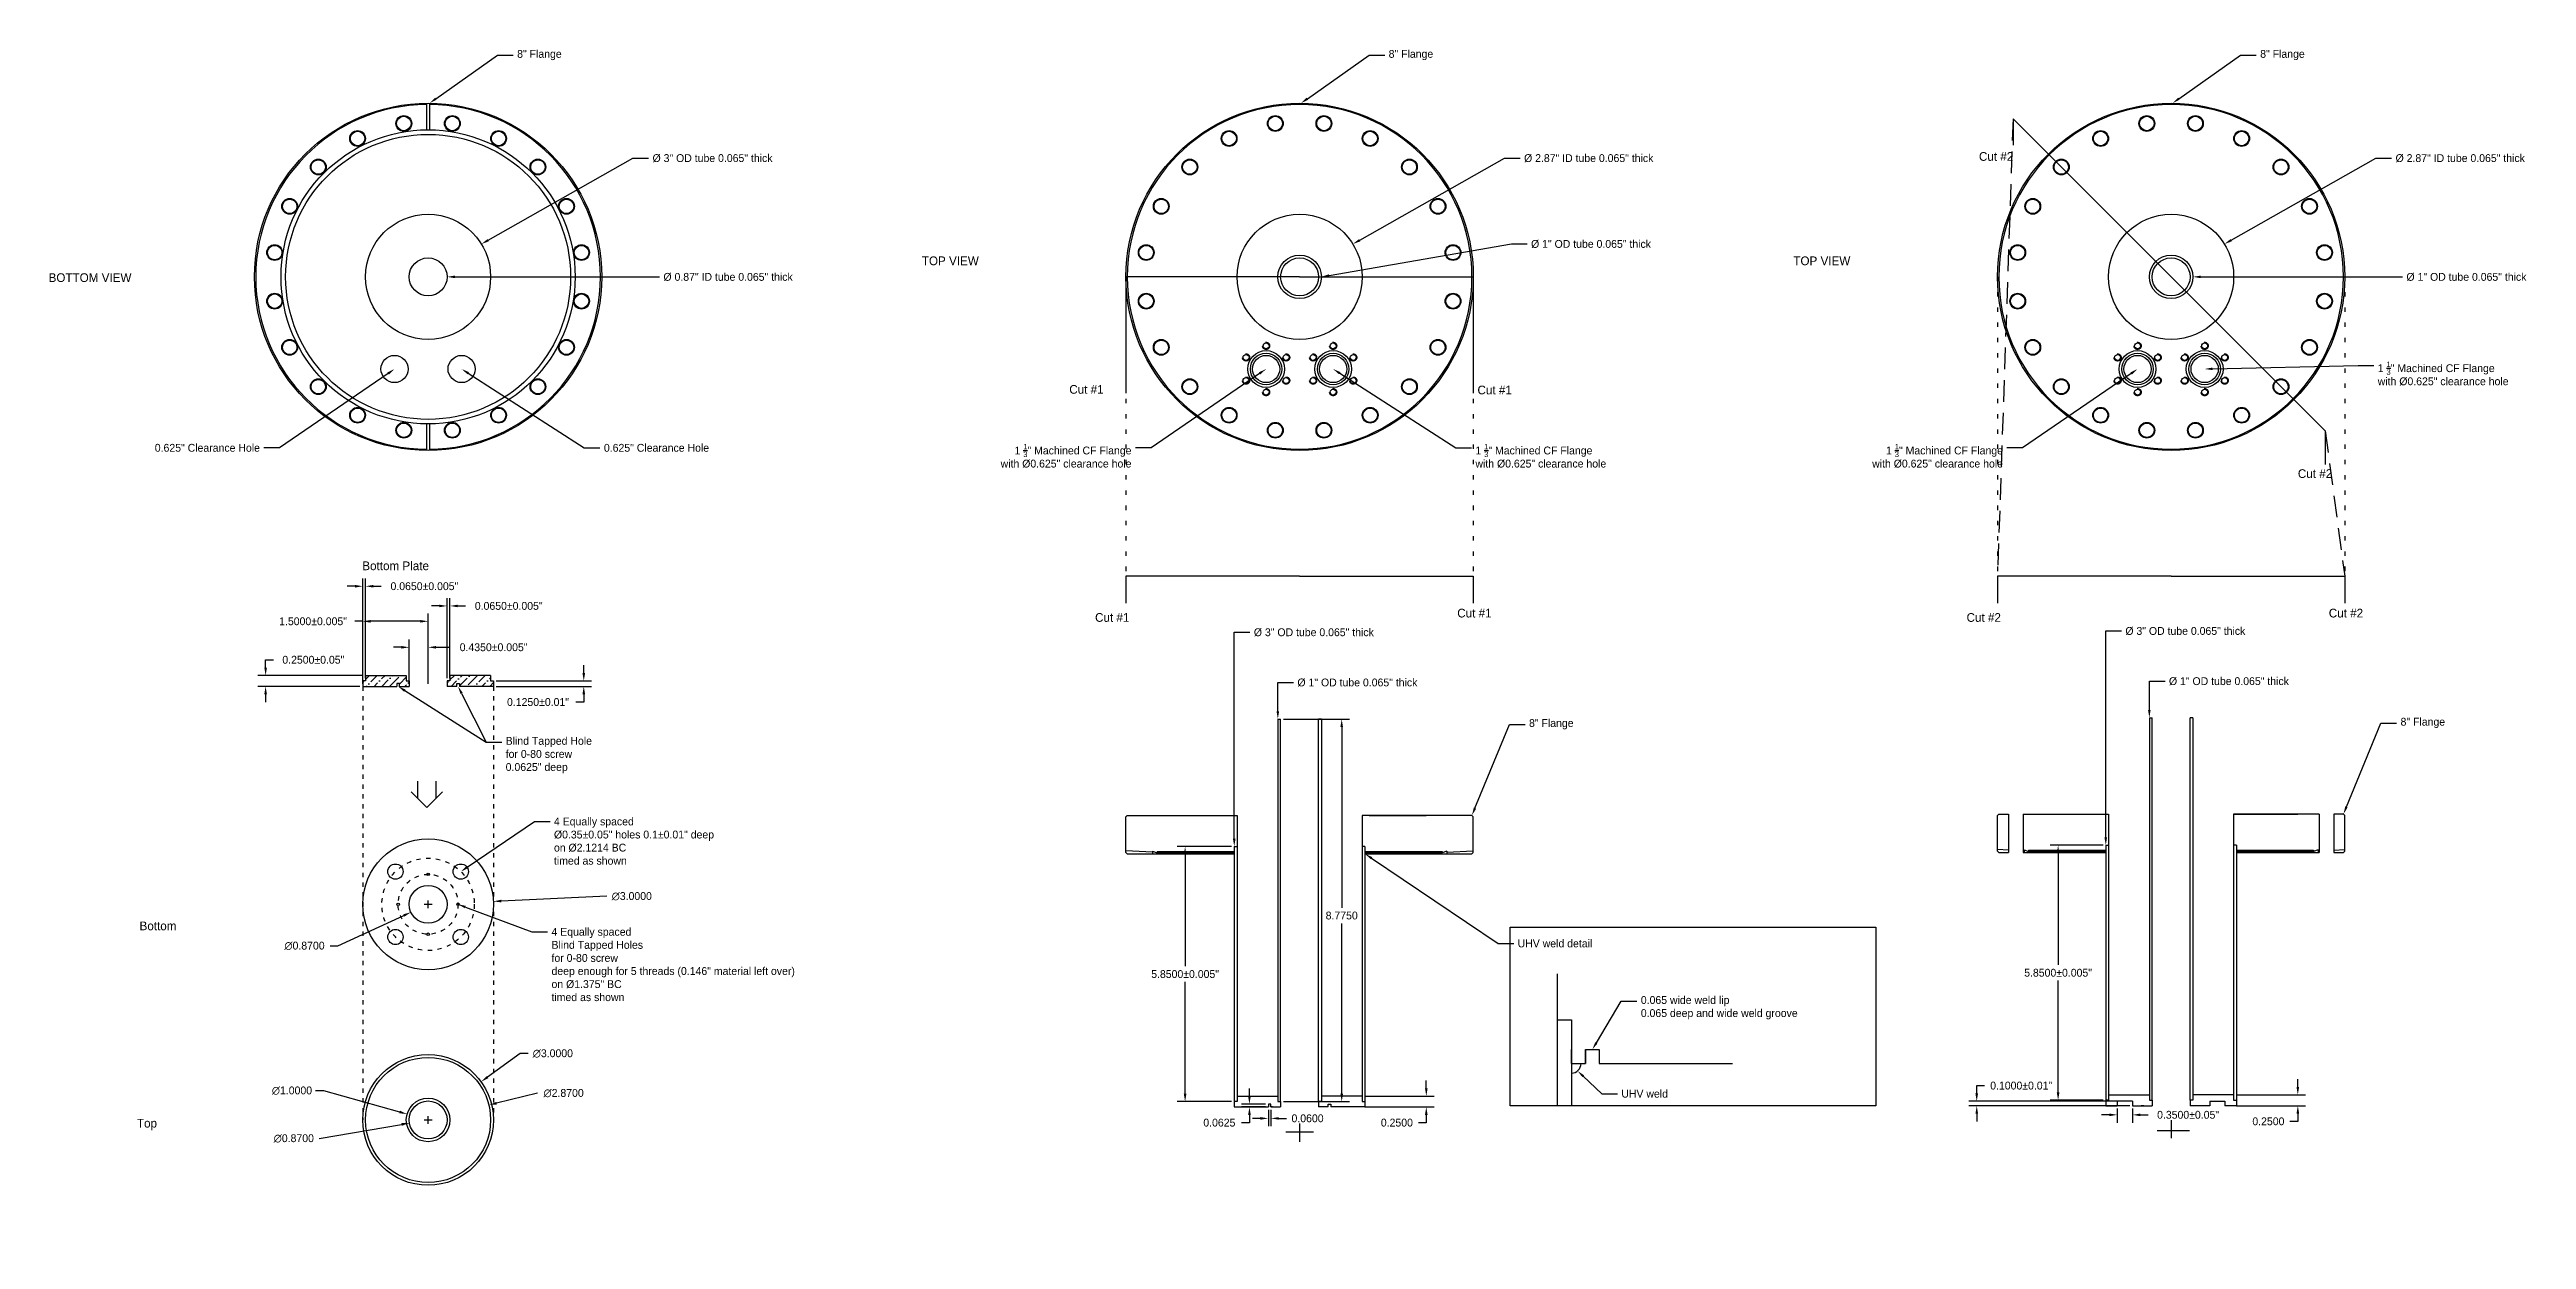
# Model space of a CAD drawing. Header units: inches. Extents: x -25 to 257, y -83 to 99.
# Drawn here: x 96.2 to 153, y -69.8 to -42.5 of the extents above; entities that cross this region are included whole.
import ezdxf
from ezdxf import colors
from ezdxf.entities.mleader import LeaderData, LeaderLine
from ezdxf.math import Vec2, Vec3

# ---------------------------------------------------------------- set-up
doc = ezdxf.new("R2010")
doc.units = ezdxf.units.IN
doc.header["$MEASUREMENT"] = 0
for name, pattern in [('DASHED', [0.75, 0.5, -0.25]), ('DOT', [0.25, 0, -0.25]), ('DOT2', [0.125, 0, -0.125]), ('HIDDEN', [0.375, 0.25, -0.125])]:
    doc.linetypes.add(name, pattern=pattern)
doc.layers.add('DEFAULT_2', color=8, linetype='HIDDEN')
doc.dimstyles.get("Standard").update_dxf_attribs({"dimtxt": 0.18, "dimasz": 0.18, "dimexe": 0.18, "dimexo": 0.0625, "dimgap": 0.09, "dimtad": 0, "dimtih": 1, "dimtoh": 1, "dimdec": 4, "dimzin": 0, "dimdsep": 46, "dimtxsty": 'Standard', "dimcen": 0.09, "dimadec": 0, "dimazin": 0, "dimtfac": 1, "dimtdec": 4, "dimtofl": 0, "dimtmove": 0, "dimatfit": 3, "dimfxl": 1, "dimtolj": 1, "dimtzin": 0, "dimarcsym": 0})

msp = doc.modelspace()

# ---------------------------------------------------------------- texts
at = {"char_height": 0.2, "attachment_point": 1}
for s, width, insert in [('Cut #2', 1.172235, (140.43378, -44.81355)), ('BOTTOM VIEW', 3.2562863, (96.13443, -47.59417)), ('TOP VIEW', 3.2562863, (116.17427, -47.20872)), ('TOP VIEW', 3.2562863, (136.17427, -47.20872)), ('Cut #1', 1.172235, (119.55819, -50.15843)), ('Cut #1', 1.172235, (128.92551, -50.17273)), ('Cut #2', 1.172235, (147.75208, -52.09165)), ('Bottom Plate', 2.581113, (103.33342, -54.20724)), ('Cut #1', 1.172235, (120.14963, -55.39267)), ('Cut #1', 1.172235, (128.46154, -55.29218)), ('Cut #2', 1.172235, (140.14963, -55.39267)), ('Cut #2', 1.172235, (148.46154, -55.29218)), ('Bottom', 1.9582762, (98.22183, -62.47017)), ('Top', 1.9582762, (98.16249, -66.9978))]:
    msp.add_mtext_dynamic_manual_height_columns(s, width=width, gutter_width=1, heights=[0], dxfattribs=dict(at, insert=insert))

# ---------------------------------------------------------------- blocks, each defined once
blk = doc.blocks.new('*D51')
at = {"color": 0, "lineweight": -2, "transparency": 16777216}
for p, q in [((103.346, -56.824), (100.935, -56.824)), ((101.115, -56.644), (101.115, -56.464)), ((101.115, -56.464), (101.295, -56.464)), ((103.281, -57.074), (100.935, -57.074)), ((101.115, -57.254), (101.115, -57.434))]:
    blk.add_line(p, q, dxfattribs=at)
at = {"color": 0, "transparency": 16777216}
for points in [[(101.085, -56.644), (101.145, -56.644), (101.115, -56.824)], [(101.085, -57.254), (101.145, -57.254), (101.115, -57.074)]]:
    blk.add_solid(points, dxfattribs=at)
at = {"layer": 'DEFPOINTS', "color": 0, "transparency": 16777216}
for p in [(101.115, -56.824), (103.409, -56.824), (103.344, -57.074)]:
    blk.add_point(p, dxfattribs=at)
at = {"color": 0, "transparency": 16777216, "insert": (102.21, -56.464), "char_height": 0.18, "attachment_point": 5}
blk.add_mtext('\\A1;0.2500%%P0.05"', dxfattribs=at)
blk = doc.blocks.new('*D52')
at = {"color": 0, "lineweight": -2, "transparency": 16777216}
for p, q in [((108.416, -56.769), (108.416, -56.589)), ((106.406, -56.949), (108.596, -56.949)), ((106.406, -57.074), (108.596, -57.074)), ((108.416, -57.254), (108.416, -57.434)), ((108.416, -57.434), (108.236, -57.434))]:
    blk.add_line(p, q, dxfattribs=at)
at = {"color": 0, "transparency": 16777216}
for points in [[(108.386, -56.769), (108.446, -56.769), (108.416, -56.949)], [(108.386, -57.254), (108.446, -57.254), (108.416, -57.074)]]:
    blk.add_solid(points, dxfattribs=at)
at = {"layer": 'DEFPOINTS', "color": 0, "transparency": 16777216}
for p in [(106.344, -56.949), (106.344, -57.074), (108.416, -57.074)]:
    blk.add_point(p, dxfattribs=at)
at = {"color": 0, "transparency": 16777216, "insert": (107.366, -57.434), "char_height": 0.18, "attachment_point": 5}
blk.add_mtext('\\A1;0.1250%%P0.01"', dxfattribs=at)
blk = doc.blocks.new('*D53')
at = {"color": 0, "lineweight": -2, "transparency": 16777216}
for p, q in [((104.229, -56.177), (104.049, -56.177)), ((104.409, -57.012), (104.409, -55.997)), ((104.844, -57.012), (104.844, -55.997)), ((105.024, -56.177), (105.342, -56.177))]:
    blk.add_line(p, q, dxfattribs=at)
at = {"color": 0, "transparency": 16777216}
for points in [[(104.229, -56.147), (104.229, -56.207), (104.409, -56.177)], [(105.024, -56.147), (105.024, -56.207), (104.844, -56.177)]]:
    blk.add_solid(points, dxfattribs=at)
at = {"layer": 'DEFPOINTS', "color": 0, "transparency": 16777216}
for p in [(104.409, -56.177), (104.409, -57.074), (104.844, -57.074)]:
    blk.add_point(p, dxfattribs=at)
at = {"color": 0, "transparency": 16777216, "insert": (106.347, -56.177), "char_height": 0.18, "attachment_point": 5}
blk.add_mtext('\\A1;0.4350%%P0.005"', dxfattribs=at)
blk = doc.blocks.new('*D54')
at = {"color": 0, "lineweight": -2, "transparency": 16777216}
for p, q in [((103.344, -55.581), (103.164, -55.581)), ((103.344, -57.012), (103.344, -55.401)), ((104.664, -55.581), (103.524, -55.581)), ((104.844, -57.012), (104.844, -55.401))]:
    blk.add_line(p, q, dxfattribs=at)
at = {"color": 0, "transparency": 16777216}
for points in [[(103.524, -55.551), (103.524, -55.611), (103.344, -55.581)], [(104.664, -55.551), (104.664, -55.611), (104.844, -55.581)]]:
    blk.add_solid(points, dxfattribs=at)
at = {"layer": 'DEFPOINTS', "color": 0, "transparency": 16777216}
for p in [(103.344, -55.581), (103.344, -57.074), (104.844, -57.074)]:
    blk.add_point(p, dxfattribs=at)
at = {"color": 0, "transparency": 16777216, "insert": (102.204, -55.581), "char_height": 0.18, "attachment_point": 5}
blk.add_mtext('\\A1;1.5000%%P0.005"', dxfattribs=at)
blk = doc.blocks.new('*D55')
at = {"color": 0, "lineweight": -2, "transparency": 16777216}
for p, q in [((105.279, -56.887), (105.279, -55.048)), ((105.344, -56.887), (105.344, -55.048)), ((105.099, -55.228), (104.919, -55.228)), ((105.524, -55.228), (105.704, -55.228))]:
    blk.add_line(p, q, dxfattribs=at)
at = {"color": 0, "transparency": 16777216}
for points in [[(105.099, -55.198), (105.099, -55.258), (105.279, -55.228)], [(105.524, -55.198), (105.524, -55.258), (105.344, -55.228)]]:
    blk.add_solid(points, dxfattribs=at)
at = {"layer": 'DEFPOINTS', "color": 0, "transparency": 16777216}
for p in [(105.279, -55.228), (105.279, -56.949), (105.344, -56.949)]:
    blk.add_point(p, dxfattribs=at)
at = {"color": 0, "transparency": 16777216, "insert": (106.694, -55.228), "char_height": 0.18, "attachment_point": 5}
blk.add_mtext('\\A1;0.0650%%P0.005"', dxfattribs=at)
blk = doc.blocks.new('*D56')
at = {"color": 0, "lineweight": -2, "transparency": 16777216}
for p, q in [((103.164, -54.776), (102.984, -54.776)), ((103.344, -56.887), (103.344, -54.596)), ((103.409, -56.887), (103.409, -54.596)), ((103.589, -54.776), (103.769, -54.776))]:
    blk.add_line(p, q, dxfattribs=at)
at = {"color": 0, "transparency": 16777216}
for points in [[(103.164, -54.746), (103.164, -54.806), (103.344, -54.776)], [(103.589, -54.746), (103.589, -54.806), (103.409, -54.776)]]:
    blk.add_solid(points, dxfattribs=at)
at = {"layer": 'DEFPOINTS', "color": 0, "transparency": 16777216}
for p in [(103.409, -54.776), (103.344, -56.949), (103.409, -56.949)]:
    blk.add_point(p, dxfattribs=at)
at = {"color": 0, "transparency": 16777216, "insert": (104.759, -54.776), "char_height": 0.18, "attachment_point": 5}
blk.add_mtext('\\A1;0.0650%%P0.005"', dxfattribs=at)
blk = doc.blocks.new('*D57')
at = {"color": 0, "lineweight": -2, "transparency": 16777216}
for p, q in [((102.773, -63.029), (104.285, -62.332)), ((104.754, -62.075), (104.934, -62.075)), ((104.844, -62.165), (104.844, -61.985)), ((102.593, -63.029), (102.773, -63.029))]:
    blk.add_line(p, q, dxfattribs=at)
at = {"color": 0, "transparency": 16777216}
blk.add_solid([(104.273, -62.305), (104.298, -62.359), (104.449, -62.257)], dxfattribs=at)
at = {"layer": 'DEFPOINTS', "color": 0, "transparency": 16777216}
for p in [(105.239, -61.893), (104.449, -62.257)]:
    blk.add_point(p, dxfattribs=at)
at = {"color": 0, "transparency": 16777216, "insert": (102.008, -63.029), "char_height": 0.18, "attachment_point": 5}
blk.add_mtext('\\A1;∅0.8700', dxfattribs=at)
blk = doc.blocks.new('*D58')
at = {"color": 0, "lineweight": -2, "transparency": 16777216}
for p, q in [((108.948, -61.891), (106.522, -62)), ((104.754, -62.075), (104.934, -62.075)), ((104.844, -62.165), (104.844, -61.985))]:
    blk.add_line(p, q, dxfattribs=at)
at = {"color": 0, "transparency": 16777216}
blk.add_solid([(106.521, -61.97), (106.523, -62.03), (106.342, -62.008)], dxfattribs=at)
at = {"layer": 'DEFPOINTS', "color": 0, "transparency": 16777216}
for p in [(103.345, -62.142), (106.342, -62.008)]:
    blk.add_point(p, dxfattribs=at)
at = {"color": 0, "transparency": 16777216, "insert": (109.518, -61.891), "char_height": 0.18, "attachment_point": 5}
blk.add_mtext('\\A1;∅3.0000', dxfattribs=at)
blk = doc.blocks.new('*D59')
at = {"color": 0, "lineweight": -2, "transparency": 16777216}
for p, q in [((106.957, -65.499), (106.206, -66.041)), ((107.137, -65.499), (106.957, -65.499)), ((104.754, -67.023), (104.934, -67.023)), ((104.844, -67.113), (104.844, -66.933))]:
    blk.add_line(p, q, dxfattribs=at)
at = {"color": 0, "transparency": 16777216}
blk.add_solid([(106.189, -66.016), (106.224, -66.065), (106.06, -66.146)], dxfattribs=at)
at = {"layer": 'DEFPOINTS', "color": 0, "transparency": 16777216}
for p in [(106.06, -66.146), (103.627, -67.901)]:
    blk.add_point(p, dxfattribs=at)
at = {"color": 0, "transparency": 16777216, "insert": (107.707, -65.499), "char_height": 0.18, "attachment_point": 5}
blk.add_mtext('\\A1;∅3.0000', dxfattribs=at)
blk = doc.blocks.new('*D60')
at = {"color": 0, "lineweight": -2, "transparency": 16777216}
for p, q in [((107.354, -66.409), (106.413, -66.64)), ((104.754, -67.023), (104.934, -67.023)), ((104.844, -67.113), (104.844, -66.933))]:
    blk.add_line(p, q, dxfattribs=at)
at = {"color": 0, "transparency": 16777216}
blk.add_solid([(106.405, -66.61), (106.42, -66.669), (106.238, -66.682)], dxfattribs=at)
at = {"layer": 'DEFPOINTS', "color": 0, "transparency": 16777216}
for p in [(106.238, -66.682), (103.45, -67.364)]:
    blk.add_point(p, dxfattribs=at)
at = {"color": 0, "transparency": 16777216, "insert": (107.954, -66.409), "char_height": 0.18, "attachment_point": 5}
blk.add_mtext('\\A1;∅2.8700', dxfattribs=at)
blk = doc.blocks.new('*D61')
at = {"color": 0, "lineweight": -2, "transparency": 16777216}
for p, q in [((102.26, -66.351), (102.44, -66.351)), ((102.44, -66.351), (104.189, -66.84)), ((104.754, -67.023), (104.934, -67.023)), ((104.844, -67.113), (104.844, -66.933))]:
    blk.add_line(p, q, dxfattribs=at)
at = {"color": 0, "transparency": 16777216}
blk.add_solid([(104.197, -66.811), (104.181, -66.869), (104.362, -66.889)], dxfattribs=at)
at = {"layer": 'DEFPOINTS', "color": 0, "transparency": 16777216}
for p in [(104.362, -66.889), (105.325, -67.158)]:
    blk.add_point(p, dxfattribs=at)
at = {"color": 0, "transparency": 16777216, "insert": (101.72, -66.351), "char_height": 0.18, "attachment_point": 5}
blk.add_mtext('\\A1;∅1.0000', dxfattribs=at)
blk = doc.blocks.new('*D62')
at = {"color": 0, "lineweight": -2, "transparency": 16777216}
for p, q in [((104.754, -67.023), (104.934, -67.023)), ((104.844, -67.113), (104.844, -66.933)), ((102.347, -67.448), (104.237, -67.126))]:
    blk.add_line(p, q, dxfattribs=at)
at = {"color": 0, "transparency": 16777216}
blk.add_solid([(104.232, -67.097), (104.242, -67.156), (104.415, -67.096)], dxfattribs=at)
at = {"layer": 'DEFPOINTS', "color": 0, "transparency": 16777216}
for p in [(105.273, -66.95), (104.415, -67.096)]:
    blk.add_point(p, dxfattribs=at)
at = {"color": 0, "transparency": 16777216, "insert": (101.762, -67.448), "char_height": 0.18, "attachment_point": 5}
blk.add_mtext('\\A1;∅0.8700', dxfattribs=at)
blk = doc.blocks.new('*D50')
at = {"color": 0, "lineweight": -2, "transparency": 16777216}
for p, q in [((126.341, -66.476), (127.931, -66.476)), ((127.751, -66.296), (127.751, -66.116)), ((126.341, -66.726), (127.931, -66.726)), ((127.751, -66.906), (127.751, -67.086)), ((127.751, -67.086), (127.571, -67.086))]:
    blk.add_line(p, q, dxfattribs=at)
at = {"color": 0, "transparency": 16777216}
for points in [[(127.721, -66.296), (127.781, -66.296), (127.751, -66.476)], [(127.721, -66.906), (127.781, -66.906), (127.751, -66.726)]]:
    blk.add_solid(points, dxfattribs=at)
at = {"layer": 'DEFPOINTS', "color": 0, "transparency": 16777216}
for p in [(126.279, -66.476), (126.279, -66.726), (127.751, -66.726)]:
    blk.add_point(p, dxfattribs=at)
at = {"color": 0, "transparency": 16777216, "insert": (127.076, -67.086), "char_height": 0.18, "attachment_point": 5}
blk.add_mtext('\\A1;0.2500', dxfattribs=at)
blk = doc.blocks.new('*D63')
at = {"color": 0, "lineweight": -2, "transparency": 16777216}
for p, q in [((146.341, -66.446), (147.931, -66.446)), ((147.751, -66.266), (147.751, -66.086)), ((146.341, -66.696), (147.931, -66.696)), ((147.751, -67.056), (147.571, -67.056)), ((147.751, -66.876), (147.751, -67.056))]:
    blk.add_line(p, q, dxfattribs=at)
at = {"color": 0, "transparency": 16777216}
for points in [[(147.721, -66.266), (147.781, -66.266), (147.751, -66.446)], [(147.721, -66.876), (147.781, -66.876), (147.751, -66.696)]]:
    blk.add_solid(points, dxfattribs=at)
at = {"layer": 'DEFPOINTS', "color": 0, "transparency": 16777216}
for p in [(146.279, -66.446), (146.279, -66.696), (147.751, -66.696)]:
    blk.add_point(p, dxfattribs=at)
at = {"color": 0, "transparency": 16777216, "insert": (147.076, -67.056), "char_height": 0.18, "attachment_point": 5}
blk.add_mtext('\\A1;0.2500', dxfattribs=at)
blk = doc.blocks.new('*D66')
at = {"color": 0, "lineweight": -2, "transparency": 16777216}
for p, q in [((123.281, -60.751), (122.036, -60.751)), ((122.216, -60.931), (122.216, -63.496)), ((122.216, -66.421), (122.216, -63.856)), ((123.281, -66.601), (122.036, -66.601))]:
    blk.add_line(p, q, dxfattribs=at)
at = {"color": 0, "transparency": 16777216}
for points in [[(122.186, -60.931), (122.246, -60.931), (122.216, -60.751)], [(122.186, -66.421), (122.246, -66.421), (122.216, -66.601)]]:
    blk.add_solid(points, dxfattribs=at)
at = {"layer": 'DEFPOINTS', "color": 0, "transparency": 16777216}
for p in [(123.344, -60.751), (122.216, -66.601), (123.344, -66.601)]:
    blk.add_point(p, dxfattribs=at)
at = {"color": 0, "transparency": 16777216, "insert": (122.216, -63.676), "char_height": 0.18, "attachment_point": 5}
blk.add_mtext('\\A1;5.8500%%P0.005"', dxfattribs=at)
blk = doc.blocks.new('*D67')
at = {"color": 0, "lineweight": -2, "transparency": 16777216}
for p, q in [((124.471, -57.826), (125.99, -57.826)), ((125.81, -58.006), (125.81, -62.153)), ((125.81, -66.421), (125.81, -62.513)), ((124.471, -66.601), (125.99, -66.601))]:
    blk.add_line(p, q, dxfattribs=at)
at = {"color": 0, "transparency": 16777216}
for points in [[(125.78, -58.006), (125.84, -58.006), (125.81, -57.826)], [(125.78, -66.421), (125.84, -66.421), (125.81, -66.601)]]:
    blk.add_solid(points, dxfattribs=at)
at = {"layer": 'DEFPOINTS', "color": 0, "transparency": 16777216}
for p in [(124.409, -57.826), (125.81, -57.826), (124.409, -66.601)]:
    blk.add_point(p, dxfattribs=at)
at = {"color": 0, "transparency": 16777216, "insert": (125.81, -62.333), "char_height": 0.18, "attachment_point": 5}
blk.add_mtext('\\A1;8.7750', dxfattribs=at)
blk = doc.blocks.new('*D68')
at = {"color": 0, "lineweight": -2, "transparency": 16777216}
for p, q in [((143.281, -60.721), (142.07, -60.721)), ((142.25, -60.901), (142.25, -63.466)), ((142.25, -66.391), (142.25, -63.826)), ((143.281, -66.571), (142.07, -66.571))]:
    blk.add_line(p, q, dxfattribs=at)
at = {"color": 0, "transparency": 16777216}
for points in [[(142.22, -60.901), (142.28, -60.901), (142.25, -60.721)], [(142.22, -66.391), (142.28, -66.391), (142.25, -66.571)]]:
    blk.add_solid(points, dxfattribs=at)
at = {"layer": 'DEFPOINTS', "color": 0, "transparency": 16777216}
for p in [(143.344, -60.721), (142.25, -66.571), (143.344, -66.571)]:
    blk.add_point(p, dxfattribs=at)
at = {"color": 0, "transparency": 16777216, "insert": (142.25, -63.646), "char_height": 0.18, "attachment_point": 5}
blk.add_mtext('\\A1;5.8500%%P0.005"', dxfattribs=at)
blk = doc.blocks.new('*D71')
at = {"color": 0, "lineweight": -2, "transparency": 16777216}
for p, q in [((123.946, -66.987), (123.766, -66.987)), ((124.126, -66.788), (124.126, -67.167)), ((124.186, -66.788), (124.186, -67.167)), ((124.366, -66.987), (124.546, -66.987))]:
    blk.add_line(p, q, dxfattribs=at)
at = {"color": 0, "transparency": 16777216}
for points in [[(123.946, -66.957), (123.946, -67.017), (124.126, -66.987)], [(124.366, -66.957), (124.366, -67.017), (124.186, -66.987)]]:
    blk.add_solid(points, dxfattribs=at)
at = {"layer": 'DEFPOINTS', "color": 0, "transparency": 16777216}
for p in [(124.126, -66.726), (124.186, -66.726), (124.186, -66.987)]:
    blk.add_point(p, dxfattribs=at)
at = {"color": 0, "transparency": 16777216, "insert": (125.026, -66.987), "char_height": 0.18, "attachment_point": 5}
blk.add_mtext('\\A1;0.0600', dxfattribs=at)
blk = doc.blocks.new('*D72')
at = {"color": 0, "lineweight": -2, "transparency": 16777216}
for p, q in [((123.692, -66.483), (123.692, -66.303)), ((124.064, -66.663), (123.512, -66.663)), ((124.064, -66.726), (123.512, -66.726)), ((123.692, -66.906), (123.692, -67.086)), ((123.692, -67.086), (123.512, -67.086))]:
    blk.add_line(p, q, dxfattribs=at)
at = {"color": 0, "transparency": 16777216}
for points in [[(123.662, -66.483), (123.722, -66.483), (123.692, -66.663)], [(123.662, -66.906), (123.722, -66.906), (123.692, -66.726)]]:
    blk.add_solid(points, dxfattribs=at)
at = {"layer": 'DEFPOINTS', "color": 0, "transparency": 16777216}
for p in [(123.692, -66.663), (124.126, -66.663), (124.126, -66.726)]:
    blk.add_point(p, dxfattribs=at)
at = {"color": 0, "transparency": 16777216, "insert": (123.002, -67.086), "char_height": 0.18, "attachment_point": 5}
blk.add_mtext('\\A1;0.0625', dxfattribs=at)
blk = doc.blocks.new('*D73')
at = {"color": 0, "lineweight": -2, "transparency": 16777216}
for p, q in [((143.428, -66.906), (143.248, -66.906)), ((143.608, -66.758), (143.608, -67.086)), ((143.958, -66.758), (143.958, -67.086)), ((144.138, -66.906), (144.318, -66.906))]:
    blk.add_line(p, q, dxfattribs=at)
at = {"color": 0, "transparency": 16777216}
for points in [[(143.428, -66.876), (143.428, -66.936), (143.608, -66.906)], [(144.138, -66.876), (144.138, -66.936), (143.958, -66.906)]]:
    blk.add_solid(points, dxfattribs=at)
at = {"layer": 'DEFPOINTS', "color": 0, "transparency": 16777216}
for p in [(143.608, -66.696), (143.958, -66.696), (143.958, -66.906)]:
    blk.add_point(p, dxfattribs=at)
at = {"color": 0, "transparency": 16777216, "insert": (145.233, -66.906), "char_height": 0.18, "attachment_point": 5}
blk.add_mtext('\\A1;0.3500%%P0.05"', dxfattribs=at)
blk = doc.blocks.new('*D74')
at = {"color": 0, "lineweight": -2, "transparency": 16777216}
for p, q in [((140.383, -66.416), (140.383, -66.236)), ((140.383, -66.236), (140.563, -66.236)), ((143.896, -66.596), (140.203, -66.596)), ((143.896, -66.696), (140.203, -66.696)), ((140.383, -66.876), (140.383, -67.056))]:
    blk.add_line(p, q, dxfattribs=at)
at = {"color": 0, "transparency": 16777216}
for points in [[(140.353, -66.416), (140.413, -66.416), (140.383, -66.596)], [(140.353, -66.876), (140.413, -66.876), (140.383, -66.696)]]:
    blk.add_solid(points, dxfattribs=at)
at = {"layer": 'DEFPOINTS', "color": 0, "transparency": 16777216}
for p in [(140.383, -66.596), (143.958, -66.596), (143.958, -66.696)]:
    blk.add_point(p, dxfattribs=at)
at = {"color": 0, "transparency": 16777216, "insert": (141.403, -66.236), "char_height": 0.18, "attachment_point": 5}
blk.add_mtext('\\A1;0.1000%%P0.01"', dxfattribs=at)

# ---------------------------------------------------------------- dimensions: what is measured, and where the dimension line sits
for base, p1, p2, picture, middle in [((103.40876, -54.77633), (103.34376, -56.94909), (103.40876, -56.94909), '*D56', (104.75876, -54.77633)), ((105.27876, -55.22767), (105.34376, -56.94909), (105.27876, -56.94909), '*D55', (106.69376, -55.22767)), ((103.34376, -55.58074), (104.84376, -57.07409), (103.34376, -57.07409), '*D54', (102.20376, -55.58074)), ((104.40876, -56.17691), (104.84376, -57.07409), (104.40876, -57.07409), '*D53', (106.34657, -56.17691))]:
    dim = msp.add_linear_dim(base=base, p1=p1, p2=p2, text='<>%%P0.005"', dimstyle='Standard')
    dim.commit()
    dim.dimension.update_dxf_attribs({"geometry": picture, "text_midpoint": middle, "dimtype": 160})
for base, p1, p2, text, picture, middle in [((101.11538, -56.82409), (103.34376, -57.07409), (103.40876, -56.82409), '<>%%P0.05"', '*D51', (102.21038, -56.46409)), ((122.21597, -66.60083), (123.34376, -60.75083), (123.34376, -66.60083), '<>%%P0.005"', '*D66', (122.21597, -63.67583)), ((142.24967, -66.57083), (143.34376, -60.72083), (143.34376, -66.57083), '<>%%P0.005"', '*D68', (142.24967, -63.64583))]:
    dim = msp.add_linear_dim(base=base, p1=p1, p2=p2, angle=90, text=text, dimstyle='Standard')
    dim.commit()
    dim.dimension.update_dxf_attribs({"geometry": picture, "text_midpoint": middle})
for base, p1, p2, picture, middle in [((108.41596, -57.07409), (106.34376, -56.94909), (106.34376, -57.07409), '*D52', (107.36596, -57.43409)), ((140.3825, -66.59583), (143.95811, -66.69583), (143.95811, -66.59583), '*D74', (141.4025, -66.23583))]:
    dim = msp.add_linear_dim(base=base, p1=p1, p2=p2, angle=90, text='<>%%P0.01"', dimstyle='Standard')
    dim.commit()
    dim.dimension.update_dxf_attribs({"geometry": picture, "text_midpoint": middle, "dimtype": 160})
for base, p1, p2, picture, middle in [((125.81046, -57.82583), (124.40876, -66.60083), (124.40876, -57.82583), '*D67', (125.81046, -62.33322)), ((123.69161, -66.66333), (124.12626, -66.72583), (124.12626, -66.66333), '*D72', (123.00161, -67.08583))]:
    dim = msp.add_linear_dim(base=base, p1=p1, p2=p2, angle=90, dimstyle='Standard')
    dim.commit()
    dim.dimension.update_dxf_attribs({"geometry": picture, "text_midpoint": middle, "dimtype": 160})
for p1, p2, picture, middle in [((105.23888, -61.89303), (104.44864, -62.2569), '*D57', (102.00767, -63.02862)), ((103.34527, -62.14228), (106.34225, -62.00764), '*D58', (108.94805, -61.89058)), ((103.62705, -67.90054), (106.06047, -66.14598), '*D59', (107.70745, -65.49924)), ((105.32528, -67.15794), (104.36224, -66.88858), '*D61', (101.71999, -66.35093)), ((103.44984, -67.36417), (106.23768, -66.68236), '*D60', (107.35433, -66.40926)), ((105.27261, -66.95038), (104.41491, -67.09614), '*D62', (102.34661, -67.44762))]:
    dim = msp.add_diameter_dim_2p(p1=p1, p2=p2, dimstyle='Standard')
    dim.commit()
    dim.dimension.update_dxf_attribs({"geometry": picture, "text_midpoint": middle, "dimtype": 163})
for base, p1, p2, picture, middle in [((127.75142, -66.72583), (126.27876, -66.47583), (126.27876, -66.72583), '*D50', (127.07642, -67.08583)), ((147.75142, -66.69583), (146.27876, -66.44583), (146.27876, -66.69583), '*D63', (147.07642, -67.05583))]:
    dim = msp.add_linear_dim(base=base, p1=p1, p2=p2, angle=90, dimstyle='Standard')
    dim.commit()
    dim.dimension.update_dxf_attribs({"geometry": picture, "text_midpoint": middle})
dim = msp.add_linear_dim(base=(124.18626, -66.98658), p1=(124.12626, -66.72583), p2=(124.18626, -66.72583), dimstyle='Standard')
dim.commit()
dim.dimension.update_dxf_attribs({"geometry": '*D71', "text_midpoint": (125.02626, -66.98658)})
dim = msp.add_linear_dim(base=(143.95811, -66.90564), p1=(143.60811, -66.69583), p2=(143.95811, -66.69583), text='<>%%P0.05"', dimstyle='Standard')
dim.commit()
dim.dimension.update_dxf_attribs({"geometry": '*D73', "text_midpoint": (145.23311, -66.90564)})

# ---------------------------------------------------------------- hatches: boundary and pattern name
h = msp.add_hatch()
h.set_pattern_fill('ANSI36', color=256)
h.set_pattern_definition([(45, (-13.51675, 9.65174), (0.06629126, 0.24306796), [0.3125, -0.0625, 0, -0.0625])])
h.paths.add_polyline_path([(104.12626, -57.07409), (104.12626, -57.01159), (104.18626, -57.01159), (104.18626, -57.07409), (104.40876, -57.07409), (104.40876, -56.94909), (104.34376, -56.94909), (104.34376, -56.82409), (103.40876, -56.82409), (103.40876, -56.94909), (103.34376, -56.94909), (103.34376, -57.07409)])
h.paths.add_polyline_path([(105.34376, -56.82409), (105.34376, -56.94909), (105.27876, -56.94909), (105.27876, -57.07409), (105.50126, -57.07409), (105.50126, -57.01159), (105.56126, -57.01159), (105.56126, -57.07409), (106.34376, -57.07409), (106.34376, -56.94909), (106.27876, -56.94909), (106.27876, -56.82409)])

# ---------------------------------------------------------------- linework, layer by layer
at = {"color": 7, "linetype": 'Continuous'}
for p, q in [((104.81251, -44.30178), (104.81251, -43.69176)), ((104.87501, -43.69176), (104.87501, -44.30178)), ((104.81251, -51.66151), (104.81251, -51.05149)), ((104.87501, -51.05149), (104.87501, -51.66151)), ((120.85876, -60.06583), (120.88876, -60.03583)), ((120.85876, -60.84582), (120.85876, -60.06583)), ((120.88876, -60.03583), (123.40876, -60.03583)), ((121.93876, -60.03583), (123.40876, -60.03583)), ((128.79876, -60.03583), (126.27876, -60.03583)), ((126.43876, -60.03583), (127.74876, -60.03583)), ((128.82876, -60.06583), (128.79876, -60.03583)), ((128.82876, -60.84582), (128.82876, -60.06583)), ((140.85876, -60.03583), (140.88876, -60.00583)), ((140.85876, -60.81582), (140.85876, -60.03583)), ((140.88876, -60.00583), (141.11376, -60.00583)), ((141.44576, -60.00583), (143.40876, -60.00583)), ((141.93876, -60.00583), (143.40876, -60.00583)), ((146.27876, -60.00583), (147.74876, -60.00583)), ((148.24176, -60.00583), (146.27876, -60.00583)), ((148.79876, -60.00583), (148.57376, -60.00583)), ((148.82876, -60.03583), (148.79876, -60.00583)), ((148.82876, -60.81582), (148.82876, -60.03583)), ((141.11376, -60.82918), (140.85876, -60.81582)), ((140.85888, -60.85583), (140.85888, -60.81582)), ((148.57376, -60.82918), (148.82876, -60.81582)), ((148.82864, -60.85583), (148.82864, -60.81582)), ((121.46876, -60.87778), (120.85876, -60.84582)), ((120.85888, -60.88583), (120.85888, -60.84582)), ((120.85888, -60.88583), (120.88888, -60.91583)), ((120.88888, -60.91583), (123.34376, -60.91583)), ((121.46876, -60.85162), (121.46876, -60.87778)), ((121.46876, -60.85162), (121.57376, -60.88983)), ((121.4689, -60.87779), (121.4689, -60.91583)), ((121.57376, -60.86583), (121.57376, -60.88983)), ((121.57376, -60.86583), (123.34376, -60.86583)), ((121.57376, -60.88983), (123.34376, -60.88983)), ((126.34376, -60.86583), (128.11376, -60.86583)), ((126.34376, -60.88983), (128.11376, -60.88983)), ((126.34376, -60.91583), (128.79864, -60.91583)), ((128.21876, -60.85162), (128.11376, -60.88983)), ((128.11376, -60.86583), (128.11376, -60.88983)), ((128.21861, -60.87779), (128.21861, -60.91583)), ((128.21876, -60.87778), (128.82876, -60.84582)), ((128.21876, -60.85162), (128.21876, -60.87778)), ((128.79864, -60.91583), (128.82864, -60.88583)), ((128.82864, -60.88583), (128.82864, -60.84582)), ((140.85888, -60.85583), (140.88888, -60.88583)), ((140.88888, -60.88583), (141.11376, -60.88583)), ((141.46876, -60.84778), (141.44576, -60.84658)), ((141.44576, -60.88583), (143.34376, -60.88583)), ((141.46876, -60.82162), (141.46876, -60.84778)), ((141.46876, -60.82162), (141.57376, -60.85983)), ((141.4689, -60.84779), (141.4689, -60.88583)), ((141.57376, -60.83583), (141.57376, -60.85983)), ((141.57376, -60.83583), (143.34376, -60.83583)), ((141.57376, -60.85983), (143.34376, -60.85983)), ((146.34376, -60.83583), (148.11376, -60.83583)), ((146.34376, -60.85983), (148.11376, -60.85983)), ((146.34376, -60.88583), (148.24176, -60.88583)), ((148.21876, -60.82162), (148.11376, -60.85983)), ((148.11376, -60.83583), (148.11376, -60.85983)), ((148.21861, -60.84779), (148.21861, -60.88583)), ((148.21876, -60.82162), (148.21876, -60.84778)), ((148.21876, -60.84778), (148.24176, -60.84658)), ((148.57376, -60.88583), (148.79864, -60.88583)), ((148.79864, -60.88583), (148.82864, -60.85583))]:
    msp.add_line(p, q, dxfattribs=at)
at = {"linetype": 'DASHED'}
for p, q in [((141.21664, -44.04951), (140.85876, -54.54782)), ((148.37949, -51.21236), (148.82876, -54.54782))]:
    msp.add_line(p, q, dxfattribs=at)
for p, q in [((148.37949, -51.21236), (141.21664, -44.04951)), ((141.21664, -44.04951), (141.21664, -44.65746)), ((120.85876, -47.67663), (120.85876, -50.34412)), ((124.84376, -47.67663), (120.85876, -47.67663)), ((124.84376, -47.67663), (128.82876, -47.67663)), ((124.84376, -47.67663), (128.82876, -47.67663)), ((128.82876, -47.67663), (128.82876, -50.34412)), ((148.37949, -51.21236), (148.37949, -51.97867)), ((124.84376, -54.54782), (120.85876, -54.54782)), ((120.85876, -54.54782), (120.85876, -55.16123)), ((124.84376, -54.54782), (128.82876, -54.54782)), ((128.82876, -54.54782), (128.82876, -55.16123)), ((144.84376, -54.54782), (140.85876, -54.54782)), ((140.85876, -54.54782), (140.85876, -55.16123)), ((144.84376, -54.54782), (148.82876, -54.54782)), ((148.82876, -54.54782), (148.82876, -55.16123)), ((103.40876, -56.82409), (104.34376, -56.82409)), ((103.40876, -56.82409), (103.40876, -56.94909)), ((104.34376, -56.82409), (104.34376, -56.94909)), ((106.27876, -56.82409), (105.34376, -56.82409)), ((105.34376, -56.82409), (105.34376, -56.94909)), ((106.27876, -56.82409), (106.27876, -56.94909)), ((103.40876, -56.94909), (103.34376, -56.94909)), ((103.34376, -56.94909), (103.34376, -57.07409)), ((103.34376, -57.07409), (104.12626, -57.07409)), ((104.18626, -57.01159), (104.12626, -57.01159)), ((104.12626, -57.01159), (104.12626, -57.07409)), ((104.18626, -57.07409), (104.18626, -57.01159)), ((104.18626, -57.07409), (104.40876, -57.07409)), ((104.34376, -56.94909), (104.40876, -56.94909)), ((104.40876, -56.94909), (104.40876, -57.07409)), ((105.34376, -56.94909), (105.27876, -56.94909)), ((105.27876, -56.94909), (105.27876, -57.07409)), ((105.50126, -57.07409), (105.27876, -57.07409)), ((105.50126, -57.07409), (105.50126, -57.01159)), ((105.50126, -57.01159), (105.56126, -57.01159)), ((105.56126, -57.01159), (105.56126, -57.07409)), ((106.34376, -57.07409), (105.56126, -57.07409)), ((106.27876, -56.94909), (106.34376, -56.94909)), ((106.34376, -56.94909), (106.34376, -57.07409)), ((124.34376, -57.82583), (124.34376, -66.47583)), ((124.34376, -57.82583), (124.40876, -57.82583)), ((124.40876, -66.60083), (124.40876, -57.82583)), ((125.34376, -57.82583), (125.27876, -57.82583)), ((125.27876, -66.60083), (125.27876, -57.82583)), ((125.34376, -57.82583), (125.34376, -66.47583)), ((144.34376, -57.79583), (144.34376, -66.44583)), ((144.34376, -57.79583), (144.40876, -57.79583)), ((144.40876, -66.57083), (144.40876, -57.79583)), ((145.34376, -57.79583), (145.27876, -57.79583)), ((145.27876, -66.57083), (145.27876, -57.79583)), ((145.34376, -57.79583), (145.34376, -66.44583)), ((104.81472, -59.85292), (104.45543, -59.49382)), ((104.60337, -59.2509), (104.60337, -59.64168)), ((104.81472, -59.85292), (105.174, -59.49382)), ((105.02606, -59.64168), (105.02606, -59.2509)), ((123.40876, -60.03583), (123.40876, -66.47583)), ((126.27876, -60.03583), (126.27876, -66.47583)), ((141.11376, -60.00583), (141.11376, -60.88583)), ((141.44576, -60.00583), (141.44576, -60.88583)), ((143.40876, -60.00583), (143.40876, -66.44583)), ((146.27876, -60.00583), (146.27876, -66.44583)), ((148.24176, -60.00583), (148.24176, -60.88583)), ((148.57376, -60.00583), (148.57376, -60.88583)), ((123.34376, -60.75083), (123.34376, -66.60083)), ((123.34376, -60.75083), (123.40876, -60.75083)), ((126.34376, -60.75083), (126.27876, -60.75083)), ((126.34376, -60.75083), (126.34376, -66.60083)), ((143.34376, -60.72083), (143.34376, -66.57083)), ((143.34376, -60.72083), (143.40876, -60.72083)), ((146.34376, -60.72083), (146.27876, -60.72083)), ((146.34376, -60.72083), (146.34376, -66.57083)), ((130.76136, -64.72623), (130.76136, -63.67061)), ((131.08123, -65.72669), (131.40109, -65.72669)), ((131.72095, -65.72669), (134.78051, -65.72669)), ((123.40876, -66.47583), (124.34376, -66.47583)), ((123.40876, -66.47583), (123.40876, -66.60083)), ((124.34376, -66.47583), (124.34376, -66.60083)), ((126.27876, -66.47583), (125.34376, -66.47583)), ((125.34376, -66.47583), (125.34376, -66.60083)), ((126.27876, -66.47583), (126.27876, -66.60083)), ((143.40876, -66.44583), (144.34376, -66.44583)), ((143.40876, -66.44583), (143.40876, -66.57083)), ((144.34376, -66.44583), (144.34376, -66.57083)), ((146.27876, -66.44583), (145.34376, -66.44583)), ((145.34376, -66.44583), (145.34376, -66.57083)), ((146.27876, -66.44583), (146.27876, -66.57083)), ((123.40876, -66.60083), (123.34376, -66.60083)), ((123.34376, -66.60083), (123.34376, -66.72583)), ((123.34376, -66.72583), (124.12626, -66.72583)), ((124.18626, -66.66333), (124.12626, -66.66333)), ((124.12626, -66.66333), (124.12626, -66.72583)), ((124.18626, -66.72583), (124.18626, -66.66333)), ((124.21876, -66.72583), (124.18626, -66.72583)), ((124.18626, -66.72583), (124.40876, -66.72583)), ((124.34376, -66.60083), (124.40876, -66.60083)), ((124.40876, -66.60083), (124.40876, -66.72583)), ((125.34376, -66.60083), (125.27876, -66.60083)), ((125.27876, -66.60083), (125.27876, -66.72583)), ((125.50126, -66.72583), (125.27876, -66.72583)), ((125.50126, -66.72583), (125.50126, -66.66333)), ((125.50126, -66.66333), (125.56126, -66.66333)), ((125.56126, -66.66333), (125.56126, -66.72583)), ((126.34376, -66.72583), (125.56126, -66.72583)), ((126.27876, -66.60083), (126.34376, -66.60083)), ((126.34376, -66.60083), (126.34376, -66.72583)), ((143.40876, -66.57083), (143.34376, -66.57083)), ((143.34376, -66.57083), (143.34376, -66.69583)), ((143.34376, -66.69583), (143.60811, -66.69583)), ((143.95811, -66.59583), (143.60811, -66.59583)), ((143.60811, -66.59583), (143.60811, -66.69583)), ((143.95811, -66.59583), (143.95811, -66.69583)), ((143.95811, -66.69583), (144.40876, -66.69583)), ((144.21876, -66.69583), (144.15626, -66.69583)), ((144.34376, -66.57083), (144.40876, -66.57083)), ((144.40876, -66.57083), (144.40876, -66.69583)), ((144.84376, -67.02961), (144.84376, -67.43772)), ((145.34376, -66.57083), (145.27876, -66.57083)), ((145.27876, -66.57083), (145.27876, -66.69583)), ((145.72941, -66.69583), (145.27876, -66.69583)), ((145.72941, -66.59583), (146.07941, -66.59583)), ((145.72941, -66.59583), (145.72941, -66.69583)), ((146.07941, -66.59583), (146.07941, -66.69583)), ((146.34376, -66.69583), (146.07941, -66.69583)), ((146.27876, -66.57083), (146.34376, -66.57083)), ((146.34376, -66.57083), (146.34376, -66.69583)), ((124.52374, -67.29583), (125.16051, -67.29583)), ((124.84376, -67.10206), (124.84376, -67.52172)), ((144.521, -67.26583), (145.26488, -67.26583))]:
    msp.add_line(p, q)
at = {"linetype": 'DOT'}
for p, q in [((120.85876, -47.67663), (120.85876, -54.54782)), ((128.82876, -47.67663), (128.82876, -54.54782)), ((140.85876, -47.67663), (140.85876, -54.54782)), ((148.82876, -47.67663), (148.82876, -54.54782))]:
    msp.add_line(p, q, dxfattribs=at)
at = {"linetype": 'DOT2'}
for p, q in [((103.34376, -57.07409), (103.34376, -67.02326)), ((106.34376, -57.07409), (106.34376, -67.02326))]:
    msp.add_line(p, q, dxfattribs=at)
msp.add_lwpolyline([(129.67661, -62.60109), (138.06492, -62.60109), (138.06492, -66.70117), (129.67661, -66.70117)], close=True)
for points in [[(130.76136, -66.70117), (130.76136, -64.72623), (131.08123, -64.72623), (131.08123, -66.70117)], [(131.08123, -65.72669), (131.08123, -65.40683)], [(131.40109, -65.40683), (131.40109, -65.72669)], [(131.40109, -65.72669), (131.40109, -65.40683), (131.72095, -65.40683), (131.72095, -65.72669)]]:
    msp.add_lwpolyline(points)
at = {"color": 7, "linetype": 'Continuous'}
for centre, radius in [((104.84376, -47.67663), 3.985), ((124.84376, -47.67663), 3.985), ((144.84376, -47.67663), 3.985), ((104.84376, -47.67663), 3.375), ((103.22574, -44.50109), 0.181), ((103.22574, -44.50109), 0.166), ((104.28623, -44.15651), 0.181), ((104.28623, -44.15651), 0.166), ((105.40129, -44.15651), 0.181), ((105.40129, -44.15651), 0.166), ((106.46178, -44.50109), 0.181), ((106.46178, -44.50109), 0.166), ((123.22574, -44.50109), 0.181), ((123.22574, -44.50109), 0.166), ((124.28623, -44.15651), 0.181), ((124.28623, -44.15651), 0.166), ((125.40129, -44.15651), 0.181), ((125.40129, -44.15651), 0.166), ((126.46178, -44.50109), 0.181), ((126.46178, -44.50109), 0.166), ((143.22574, -44.50109), 0.181), ((143.22574, -44.50109), 0.166), ((144.28623, -44.15651), 0.181), ((144.28623, -44.15651), 0.166), ((145.40129, -44.15651), 0.181), ((145.40129, -44.15651), 0.166), ((146.46178, -44.50109), 0.181), ((146.46178, -44.50109), 0.166), ((104.84376, -47.67663), 3.27), ((102.32363, -45.15651), 0.181), ((102.32363, -45.15651), 0.166), ((107.36389, -45.15651), 0.181), ((107.36389, -45.15651), 0.166), ((122.32363, -45.15651), 0.181), ((122.32363, -45.15651), 0.166), ((127.36389, -45.15651), 0.181), ((127.36389, -45.15651), 0.166), ((142.32363, -45.15651), 0.181), ((142.32363, -45.15651), 0.166), ((147.36389, -45.15651), 0.181), ((147.36389, -45.15651), 0.166), ((101.66821, -46.05861), 0.181), ((101.66821, -46.05861), 0.166), ((108.01931, -46.05861), 0.181), ((108.01931, -46.05861), 0.166), ((121.66821, -46.05861), 0.181), ((121.66821, -46.05861), 0.166), ((128.01931, -46.05861), 0.181), ((128.01931, -46.05861), 0.166), ((141.66821, -46.05861), 0.181), ((141.66821, -46.05861), 0.166), ((148.01931, -46.05861), 0.181), ((148.01931, -46.05861), 0.166), ((101.32364, -47.1191), 0.181), ((101.32364, -47.1191), 0.166), ((108.36388, -47.1191), 0.181), ((108.36388, -47.1191), 0.166), ((121.32364, -47.1191), 0.181), ((121.32364, -47.1191), 0.166), ((128.36388, -47.1191), 0.181), ((128.36388, -47.1191), 0.166), ((141.32364, -47.1191), 0.181), ((141.32364, -47.1191), 0.166), ((148.36388, -47.1191), 0.181), ((148.36388, -47.1191), 0.166), ((101.32364, -48.23417), 0.181), ((101.32364, -48.23417), 0.166), ((108.36388, -48.23417), 0.181), ((108.36388, -48.23417), 0.166), ((121.32364, -48.23417), 0.181), ((121.32364, -48.23417), 0.166), ((128.36388, -48.23417), 0.181), ((128.36388, -48.23417), 0.166), ((141.32364, -48.23417), 0.181), ((141.32364, -48.23417), 0.166), ((148.36388, -48.23417), 0.181), ((148.36388, -48.23417), 0.166), ((101.66821, -49.29466), 0.181), ((101.66821, -49.29466), 0.166), ((108.01931, -49.29466), 0.181), ((108.01931, -49.29466), 0.166), ((121.66821, -49.29466), 0.181), ((121.66821, -49.29466), 0.166), ((124.07421, -49.79094), 0.422), ((124.07421, -49.79094), 0.36), ((124.07421, -49.25994), 0.068), ((125.6133, -49.79094), 0.422), ((125.6133, -49.79094), 0.36), ((125.6133, -49.25994), 0.068), ((128.01931, -49.29466), 0.181), ((128.01931, -49.29466), 0.166), ((141.66821, -49.29466), 0.181), ((141.66821, -49.29466), 0.166), ((144.07421, -49.79094), 0.422), ((144.07421, -49.79094), 0.36), ((144.07421, -49.25994), 0.068), ((145.6133, -49.79094), 0.422), ((145.6133, -49.79094), 0.36), ((145.6133, -49.25994), 0.068), ((148.01931, -49.29466), 0.181), ((148.01931, -49.29466), 0.166), ((102.32363, -50.19676), 0.181), ((104.07421, -49.79094), 0.3125), ((105.6133, -49.79094), 0.3125), ((107.36389, -50.19676), 0.181), ((122.32363, -50.19676), 0.181), ((123.61435, -49.52544), 0.068), ((123.61435, -50.05644), 0.068), ((124.07421, -49.79094), 0.3125), ((124.53407, -49.52544), 0.068), ((124.53407, -50.05644), 0.068), ((125.15345, -49.52544), 0.068), ((125.15345, -50.05644), 0.068), ((125.6133, -49.79094), 0.3125), ((126.07316, -49.52544), 0.068), ((126.07316, -50.05644), 0.068), ((127.36389, -50.19676), 0.181), ((142.32363, -50.19676), 0.181), ((143.61435, -49.52544), 0.068), ((143.61435, -50.05644), 0.068), ((144.07421, -49.79094), 0.3125), ((144.53407, -49.52544), 0.068), ((144.53407, -50.05644), 0.068), ((145.15345, -49.52544), 0.068), ((145.15345, -50.05644), 0.068), ((145.6133, -49.79094), 0.3125), ((146.07316, -49.52544), 0.068), ((146.07316, -50.05644), 0.068), ((147.36389, -50.19676), 0.181), ((102.32363, -50.19676), 0.166), ((107.36389, -50.19676), 0.166), ((122.32363, -50.19676), 0.166), ((124.07421, -50.32194), 0.068), ((125.6133, -50.32194), 0.068), ((127.36389, -50.19676), 0.166), ((142.32363, -50.19676), 0.166), ((144.07421, -50.32194), 0.068), ((145.6133, -50.32194), 0.068), ((147.36389, -50.19676), 0.166), ((103.22574, -50.85218), 0.181), ((103.22574, -50.85218), 0.166), ((104.28623, -51.19675), 0.181), ((104.28623, -51.19675), 0.166), ((105.40129, -51.19675), 0.181), ((105.40129, -51.19675), 0.166), ((106.46178, -50.85218), 0.181), ((106.46178, -50.85218), 0.166), ((123.22574, -50.85218), 0.181), ((123.22574, -50.85218), 0.166), ((124.28623, -51.19675), 0.181), ((124.28623, -51.19675), 0.166), ((125.40129, -51.19675), 0.181), ((125.40129, -51.19675), 0.166), ((126.46178, -50.85218), 0.181), ((126.46178, -50.85218), 0.166), ((143.22574, -50.85218), 0.181), ((143.22574, -50.85218), 0.166), ((144.28623, -51.19675), 0.181), ((144.28623, -51.19675), 0.166), ((145.40129, -51.19675), 0.181), ((145.40129, -51.19675), 0.166), ((146.46178, -50.85218), 0.181), ((146.46178, -50.85218), 0.166)]:
    msp.add_circle(centre, radius, dxfattribs=at)
for centre, radius in [((104.84376, -47.67663), 1.435), ((124.84376, -47.67663), 1.435), ((144.84376, -47.67663), 1.435), ((124.84376, -47.67663), 0.5), ((144.84376, -47.67663), 0.5), ((104.84376, -47.67663), 0.435), ((124.84376, -47.67663), 0.435), ((144.84376, -47.67663), 0.435), ((104.84376, -62.07496), 1.5), ((104.09373, -61.32494), 0.175), ((104.84376, -61.38746), 0.03), ((105.59379, -61.32494), 0.175), ((104.84376, -62.07496), 0.435), ((104.15626, -62.07496), 0.03), ((105.53126, -62.07496), 0.03), ((104.09373, -62.82499), 0.175), ((104.84376, -62.76246), 0.03), ((105.59379, -62.82499), 0.175), ((104.84376, -67.02326), 1.5), ((104.84376, -67.02326), 1.435), ((104.84376, -67.02326), 0.5), ((104.84376, -67.02326), 0.435)]:
    msp.add_circle(centre, radius)
at = {"linetype": 'DOT2'}
for radius in [1.0607, 0.6875]:
    msp.add_circle((104.84376, -62.07496), radius, dxfattribs=at)
at = {"color": 7, "linetype": 'Continuous'}
for centre, start, end in [((104.84376, -47.67663), 90.452721, 269.547279), ((104.84376, -47.67663), 270.452721, 89.547279), ((124.84376, -47.67663), 90, 270), ((124.84376, -47.67663), 270, 90), ((144.84376, -47.67663), 90, 270), ((144.84376, -47.67663), 270, 90)]:
    msp.add_arc(centre, 3.955, start, end, dxfattribs=at)
msp.add_arc((131.08123, -65.72669), 0.22184, 270, 0)
at = {"layer": 'DEFAULT_2', "color": 8, "linetype": 'HIDDEN'}
for centre in [(123.61435, -49.52544), (124.07421, -49.25994), (124.53407, -49.52544), (125.15345, -49.52544), (125.6133, -49.25994), (126.07316, -49.52544), (143.61435, -49.52544), (144.07421, -49.25994), (144.53407, -49.52544), (145.15345, -49.52544), (145.6133, -49.25994), (146.07316, -49.52544), (123.61435, -50.05644), (124.53407, -50.05644), (125.15345, -50.05644), (126.07316, -50.05644), (143.61435, -50.05644), (144.53407, -50.05644), (145.15345, -50.05644), (146.07316, -50.05644), (124.07421, -50.32194), (125.6133, -50.32194), (144.07421, -50.32194), (145.6133, -50.32194)]:
    msp.add_circle(centre, 0.082, dxfattribs=at)

msp.set_redraw_order([(e.dxf.handle, doc.entitydb.next_handle()) for e in msp.query("TEXT MTEXT ATTDEF DIMENSION ARC_DIMENSION")])  # texts and dimensions are drawn at this point

# ---------------------------------------------------------------- leaders
ml = msp.add_multileader_mtext('Standard')
ml.set_content('8" Flange', color=256)
ml.set_leader_properties()
ml.build(insert=Vec2(0, 0))
ml.multileader.update_dxf_attribs({"dogleg_length": 0.36, "arrow_head_size": 0.18})
ctx = ml.context
ctx.base_point, ctx.char_height, ctx.arrow_head_size, ctx.landing_gap_size, ctx.plane_origin = Vec3(106.7975, -42.58964), 0.18, 0.18, 0.09, Vec3(104.87501, -43.69176)
notes = []
notes.append((ctx, [(0, (1, 1, 0), (106.4375, -42.58964), (1, 0), 0.36, [(0, [(104.87501, -43.69176)], 0, [])])]))
ctx.mtext.insert, ctx.mtext.flow_direction = Vec3(106.8875, -42.46964), 5
ml = msp.add_multileader_mtext('Standard')
ml.set_content('8" Flange', color=256)
ml.set_leader_properties()
ml.build(insert=Vec2(0, 0))
ml.multileader.update_dxf_attribs({"dogleg_length": 0.36, "arrow_head_size": 0.18})
ctx = ml.context
ctx.base_point, ctx.char_height, ctx.arrow_head_size, ctx.landing_gap_size, ctx.plane_origin = Vec3(126.7975, -42.58964), 0.18, 0.18, 0.09, Vec3(124.87501, -43.69176)
notes.append((ctx, [(0, (1, 1, 0), (126.4375, -42.58964), (1, 0), 0.36, [(0, [(124.87501, -43.69176)], 0, [])])]))
ctx.mtext.insert, ctx.mtext.flow_direction = Vec3(126.8875, -42.46964), 5
ml = msp.add_multileader_mtext('Standard')
ml.set_content('8" Flange', color=256)
ml.set_leader_properties()
ml.build(insert=Vec2(0, 0))
ml.multileader.update_dxf_attribs({"dogleg_length": 0.36, "arrow_head_size": 0.18})
ctx = ml.context
ctx.base_point, ctx.char_height, ctx.arrow_head_size, ctx.landing_gap_size, ctx.plane_origin = Vec3(146.7975, -42.58964), 0.18, 0.18, 0.09, Vec3(144.87501, -43.69176)
notes.append((ctx, [(0, (1, 1, 0), (146.4375, -42.58964), (1, 0), 0.36, [(0, [(144.87501, -43.69176)], 0, [])])]))
ctx.mtext.insert, ctx.mtext.flow_direction = Vec3(146.8875, -42.46964), 5
ml = msp.add_multileader_mtext('Standard')
ml.set_content('%%C 3" OD tube 0.065" thick', color=256)
ml.set_leader_properties()
ml.build(insert=Vec2(0, 0))
ml.multileader.update_dxf_attribs({"dogleg_length": 0.36, "arrow_head_size": 0.18})
ctx = ml.context
ctx.base_point, ctx.char_height, ctx.arrow_head_size, ctx.landing_gap_size, ctx.plane_origin = Vec3(109.90466, -44.95103), 0.18, 0.18, 0.09, Vec3(104.84376, -47.67663)
notes.append((ctx, [(0, (1, 1, 0), (109.54466, -44.95103), (1, 0), 0.36, [(0, [(106.0657, -46.92425)], 0, [])])]))
ctx.mtext.insert, ctx.mtext.flow_direction = Vec3(109.99466, -44.86103), 5
ml = msp.add_multileader_mtext('Standard')
ml.set_content('%%C 2.87" ID tube 0.065" thick', color=256)
ml.set_leader_properties()
ml.build(insert=Vec2(0, 0))
ml.multileader.update_dxf_attribs({"dogleg_length": 0.36, "arrow_head_size": 0.18})
ctx = ml.context
ctx.base_point, ctx.char_height, ctx.arrow_head_size, ctx.landing_gap_size, ctx.plane_origin = Vec3(129.90466, -44.95103), 0.18, 0.18, 0.09, Vec3(124.84376, -47.67663)
notes.append((ctx, [(0, (1, 1, 0), (129.54466, -44.95103), (1, 0), 0.36, [(0, [(126.0657, -46.92425)], 0, [])])]))
ctx.mtext.insert, ctx.mtext.flow_direction = Vec3(129.99466, -44.86103), 5
ml = msp.add_multileader_mtext('Standard')
ml.set_content('%%C 2.87" ID tube 0.065" thick', color=256)
ml.set_leader_properties()
ml.build(insert=Vec2(0, 0))
ml.multileader.update_dxf_attribs({"dogleg_length": 0.36, "arrow_head_size": 0.18})
ctx = ml.context
ctx.base_point, ctx.char_height, ctx.arrow_head_size, ctx.landing_gap_size, ctx.plane_origin = Vec3(149.90466, -44.95103), 0.18, 0.18, 0.09, Vec3(144.84376, -47.67663)
notes.append((ctx, [(0, (1, 1, 0), (149.54466, -44.95103), (1, 0), 0.36, [(0, [(146.0657, -46.92425)], 0, [])])]))
ctx.mtext.insert, ctx.mtext.flow_direction = Vec3(149.99466, -44.86103), 5
ml = msp.add_multileader_mtext('Standard')
ml.set_content('%%C 1" OD tube 0.065" thick', color=256)
ml.set_leader_properties()
ml.build(insert=Vec2(0, 0))
ml.multileader.update_dxf_attribs({"dogleg_length": 0.36, "arrow_head_size": 0.18})
ctx = ml.context
ctx.base_point, ctx.char_height, ctx.arrow_head_size, ctx.landing_gap_size, ctx.plane_origin = Vec3(130.06462, -46.92035), 0.18, 0.18, 0.09, Vec3(124.84376, -47.67663)
notes.append((ctx, [(0, (1, 1, 0), (129.70462, -46.92035), (1, 0), 0.36, [(0, [(125.34376, -47.67663)], 0, [])])]))
ctx.mtext.insert, ctx.mtext.flow_direction = Vec3(130.15462, -46.83035), 5
ml = msp.add_multileader_mtext('Standard')
ml.set_content('%%C 0.87" ID tube 0.065" thick', color=256)
ml.set_leader_properties()
ml.build(insert=Vec2(0, 0))
ml.multileader.update_dxf_attribs({"dogleg_length": 0.36, "arrow_head_size": 0.18})
ctx = ml.context
ctx.base_point, ctx.char_height, ctx.arrow_head_size, ctx.landing_gap_size, ctx.plane_origin = Vec3(110.15462, -47.67663), 0.18, 0.18, 0.09, Vec3(104.84376, -47.67663)
notes.append((ctx, [(0, (1, 1, 0), (109.79462, -47.67663), (1, 0), 0.36, [(0, [(105.27876, -47.67663)], 0, [])])]))
ctx.mtext.insert, ctx.mtext.flow_direction = Vec3(110.24462, -47.58663), 5
ml = msp.add_multileader_mtext('Standard')
ml.set_content('%%C 1" OD tube 0.065" thick', color=256)
ml.set_leader_properties()
ml.build(insert=Vec2(0, 0))
ml.multileader.update_dxf_attribs({"dogleg_length": 0.36, "arrow_head_size": 0.18})
ctx = ml.context
ctx.base_point, ctx.char_height, ctx.arrow_head_size, ctx.landing_gap_size, ctx.plane_origin = Vec3(150.15462, -47.67663), 0.18, 0.18, 0.09, Vec3(144.84376, -47.67663)
notes.append((ctx, [(0, (1, 1, 0), (149.79462, -47.67663), (1, 0), 0.36, [(0, [(145.34376, -47.67663)], 0, [])])]))
ctx.mtext.insert, ctx.mtext.flow_direction = Vec3(150.24462, -47.58663), 5
ml = msp.add_multileader_mtext('Standard')
ml.set_content('\\A1;0.625" Clearance Hole', color=256)
ml.set_leader_properties()
ml.build(insert=Vec2(0, 0))
ml.multileader.update_dxf_attribs({"dogleg_length": 0.36, "arrow_head_size": 0.18})
ctx = ml.context
ctx.base_point, ctx.char_height, ctx.arrow_head_size, ctx.landing_gap_size, ctx.plane_origin = Vec3(97.56523, -51.5994), 0.18, 0.18, 0.09, Vec3(104.07421, -49.79094)
ctx.text_align_type = 2
notes.append((ctx, [(0, (1, 1, 0), (101.43523, -51.5994), (-1, 0), 0.36, [(0, [(104.07421, -49.79094)], 0, [])])]))
ctx.mtext.insert, ctx.mtext.alignment, ctx.mtext.flow_direction = Vec3(100.98523, -51.5094), 3, 5
ml = msp.add_multileader_mtext('Standard')
ml.set_content('\\A1;0.625" Clearance Hole', color=256)
ml.set_leader_properties()
ml.build(insert=Vec2(0, 0))
ml.multileader.update_dxf_attribs({"dogleg_length": 0.36, "arrow_head_size": 0.18})
ctx = ml.context
ctx.base_point, ctx.char_height, ctx.arrow_head_size, ctx.landing_gap_size, ctx.plane_origin = Vec3(108.78848, -51.5994), 0.18, 0.18, 0.09, Vec3(105.6133, -49.79094)
notes.append((ctx, [(0, (1, 1, 0), (108.42848, -51.5994), (1, 0), 0.36, [(0, [(105.6133, -49.79094)], 0, [])])]))
ctx.mtext.insert, ctx.mtext.flow_direction = Vec3(108.87848, -51.5094), 5
ml = msp.add_multileader_mtext('Standard')
ml.set_content('\\A1;1 {\\H0.7x;\\S1/3;}" Machined CF Flange\\Pwith %%C0.625" clearance hole', color=256)
ml.set_leader_properties()
ml.build(insert=Vec2(0, 0))
ml.multileader.update_dxf_attribs({"dogleg_length": 0.36, "arrow_head_size": 0.18})
ctx = ml.context
ctx.base_point, ctx.char_height, ctx.arrow_head_size, ctx.landing_gap_size, ctx.plane_origin = Vec3(116.60523, -51.5994), 0.18, 0.18, 0.09, Vec3(124.07421, -49.79094)
ctx.text_align_type = 2
notes.append((ctx, [(0, (1, 1, 0), (121.43523, -51.5994), (-1, 0), 0.36, [(0, [(124.07421, -49.79094)], 0, [])])]))
ctx.mtext.insert, ctx.mtext.alignment, ctx.mtext.flow_direction = Vec3(120.98523, -51.5094), 3, 5
ml = msp.add_multileader_mtext('Standard')
ml.set_content('\\A1;1 {\\H0.7x;\\S1/3;}" Machined CF Flange\\Pwith %%C0.625" clearance hole', color=256)
ml.set_leader_properties()
ml.build(insert=Vec2(0, 0))
ml.multileader.update_dxf_attribs({"dogleg_length": 0.36, "arrow_head_size": 0.18})
ctx = ml.context
ctx.base_point, ctx.char_height, ctx.arrow_head_size, ctx.landing_gap_size, ctx.plane_origin = Vec3(128.78848, -51.5994), 0.18, 0.18, 0.09, Vec3(125.6133, -49.79094)
notes.append((ctx, [(0, (1, 1, 0), (128.42848, -51.5994), (1, 0), 0.36, [(0, [(125.6133, -49.79094)], 0, [])])]))
ctx.mtext.insert, ctx.mtext.flow_direction = Vec3(128.87848, -51.5094), 5
ml = msp.add_multileader_mtext('Standard')
ml.set_content('\\A1;1 {\\H0.7x;\\S1/3;}" Machined CF Flange\\Pwith %%C0.625" clearance hole', color=256)
ml.set_leader_properties()
ml.build(insert=Vec2(0, 0))
ml.multileader.update_dxf_attribs({"dogleg_length": 0.36, "arrow_head_size": 0.18})
ctx = ml.context
ctx.base_point, ctx.char_height, ctx.arrow_head_size, ctx.landing_gap_size, ctx.plane_origin = Vec3(136.60523, -51.5994), 0.18, 0.18, 0.09, Vec3(144.07421, -49.79094)
ctx.text_align_type = 2
notes.append((ctx, [(0, (1, 1, 0), (141.43523, -51.5994), (-1, 0), 0.36, [(0, [(144.07421, -49.79094)], 0, [])])]))
ctx.mtext.insert, ctx.mtext.alignment, ctx.mtext.flow_direction = Vec3(140.98523, -51.5094), 3, 5
ml = msp.add_multileader_mtext('Standard')
ml.set_content('\\A1;1 {\\H0.7x;\\S1/3;}" Machined CF Flange\\Pwith %%C0.625" clearance hole', color=256)
ml.set_leader_properties()
ml.build(insert=Vec2(0, 0))
ml.multileader.update_dxf_attribs({"dogleg_length": 0.36, "arrow_head_size": 0.18})
ctx = ml.context
ctx.base_point, ctx.char_height, ctx.arrow_head_size, ctx.landing_gap_size, ctx.plane_origin = Vec3(149.49488, -49.71083), 0.18, 0.18, 0.09, Vec3(145.6133, -49.79094)
notes.append((ctx, [(0, (1, 1, 0), (149.13488, -49.71083), (1, 0), 0.36, [(0, [(145.6133, -49.79094)], 0, [])])]))
ctx.mtext.insert, ctx.mtext.flow_direction = Vec3(149.58488, -49.62083), 5
ml = msp.add_multileader_mtext('Standard')
ml.set_content('%%C 3" OD tube 0.065" thick', color=256)
ml.set_leader_properties()
ml.build(insert=Vec2(0, 0))
ml.multileader.update_dxf_attribs({"dogleg_length": 0.36, "arrow_head_size": 0.18})
ctx = ml.context
ctx.base_point, ctx.char_height, ctx.arrow_head_size, ctx.landing_gap_size, ctx.plane_origin = Vec3(143.70376, -55.80176), 0.18, 0.18, 0.09, Vec3(143.34376, -60.00583)
notes.append((ctx, [(0, (1, 1, 0), (143.34376, -55.80176), (1, 0), 0.36, [(0, [(143.34376, -60.72083)], 0, [])])]))
ctx.mtext.insert, ctx.mtext.flow_direction = Vec3(143.79376, -55.71176), 5
ml = msp.add_multileader_mtext('Standard')
ml.set_content('%%C 3" OD tube 0.065" thick', color=256)
ml.set_leader_properties()
ml.build(insert=Vec2(0, 0))
ml.multileader.update_dxf_attribs({"dogleg_length": 0.36, "arrow_head_size": 0.18})
ctx = ml.context
ctx.base_point, ctx.char_height, ctx.arrow_head_size, ctx.landing_gap_size, ctx.plane_origin = Vec3(123.70376, -55.83176), 0.18, 0.18, 0.09, Vec3(123.34376, -60.03583)
notes.append((ctx, [(0, (1, 1, 0), (123.34376, -55.83176), (1, 0), 0.36, [(0, [(123.34376, -60.75083)], 0, [])])]))
ctx.mtext.insert, ctx.mtext.flow_direction = Vec3(123.79376, -55.74176), 5
ml = msp.add_multileader_mtext('Standard')
ml.set_content('', color=256)
ml.set_leader_properties()
ml.build(insert=Vec2(0, 0))
ml.multileader.update_dxf_attribs({"dogleg_length": 0.36, "arrow_head_size": 0.18})
ctx = ml.context
ctx.base_point, ctx.char_height, ctx.arrow_head_size, ctx.landing_gap_size, ctx.plane_origin = Vec3(106.53421, -58.35408), 0.18, 0.18, 0.09, Vec3(104.15626, -57.07409)
notes.append((ctx, [(0, (1, 1, 0), (106.17421, -58.35408), (1, 0), 0.36, [(0, [(104.15626, -57.07409)], 0, [])])]))
ctx.mtext.insert, ctx.mtext.flow_direction = Vec3(106.62421, -58.26408), 5
ml = msp.add_multileader_mtext('Standard')
ml.set_content('Blind Tapped Hole\\Pfor 0-80 screw\\P0.0625" deep', color=256)
ml.set_leader_properties()
ml.build(insert=Vec2(0, 0))
ml.multileader.update_dxf_attribs({"dogleg_length": 0.36, "arrow_head_size": 0.18})
ctx = ml.context
ctx.base_point, ctx.char_height, ctx.arrow_head_size, ctx.landing_gap_size, ctx.plane_origin = Vec3(106.53421, -58.35408), 0.18, 0.18, 0.09, Vec3(105.53126, -57.07409)
notes.append((ctx, [(0, (1, 1, 0), (106.17421, -58.35408), (1, 0), 0.36, [(0, [(105.53126, -57.07409)], 0, [])])]))
ctx.mtext.insert, ctx.mtext.flow_direction = Vec3(106.62421, -58.23408), 5
ml = msp.add_multileader_mtext('Standard')
ml.set_content('%%C 1" OD tube 0.065" thick', color=256)
ml.set_leader_properties()
ml.build(insert=Vec2(0, 0))
ml.multileader.update_dxf_attribs({"dogleg_length": 0.36, "arrow_head_size": 0.18})
ctx = ml.context
ctx.base_point, ctx.char_height, ctx.arrow_head_size, ctx.landing_gap_size, ctx.plane_origin = Vec3(124.70376, -56.98379), 0.18, 0.18, 0.09, Vec3(124.34376, -57.82583)
notes.append((ctx, [(0, (1, 1, 0), (124.34376, -56.98379), (1, 0), 0.36, [(0, [(124.34376, -57.82583)], 0, [])])]))
ctx.mtext.insert, ctx.mtext.flow_direction = Vec3(124.79376, -56.89379), 5
ml = msp.add_multileader_mtext('Standard')
ml.set_content('%%C 1" OD tube 0.065" thick', color=256)
ml.set_leader_properties()
ml.build(insert=Vec2(0, 0))
ml.multileader.update_dxf_attribs({"dogleg_length": 0.36, "arrow_head_size": 0.18})
ctx = ml.context
ctx.base_point, ctx.char_height, ctx.arrow_head_size, ctx.landing_gap_size, ctx.plane_origin = Vec3(144.70376, -56.95379), 0.18, 0.18, 0.09, Vec3(144.34376, -57.79583)
notes.append((ctx, [(0, (1, 1, 0), (144.34376, -56.95379), (1, 0), 0.36, [(0, [(144.34376, -57.79583)], 0, [])])]))
ctx.mtext.insert, ctx.mtext.flow_direction = Vec3(144.79376, -56.86379), 5
ml = msp.add_multileader_mtext('Standard')
ml.set_content('8" Flange', color=256)
ml.set_leader_properties()
ml.build(insert=Vec2(0, 0))
ml.multileader.update_dxf_attribs({"dogleg_length": 0.36, "arrow_head_size": 0.18})
ctx = ml.context
ctx.base_point, ctx.char_height, ctx.arrow_head_size, ctx.landing_gap_size, ctx.plane_origin = Vec3(130.01872, -57.94526), 0.18, 0.18, 0.09, Vec3(128.79876, -60.03583)
notes.append((ctx, [(0, (1, 1, 0), (129.65872, -57.94526), (1, 0), 0.36, [(0, [(128.79876, -60.03583)], 0, [])])]))
ctx.mtext.insert, ctx.mtext.flow_direction = Vec3(130.10872, -57.82526), 5
ml = msp.add_multileader_mtext('Standard')
ml.set_content('8" Flange', color=256)
ml.set_leader_properties()
ml.build(insert=Vec2(0, 0))
ml.multileader.update_dxf_attribs({"dogleg_length": 0.36, "arrow_head_size": 0.18})
ctx = ml.context
ctx.base_point, ctx.char_height, ctx.arrow_head_size, ctx.landing_gap_size, ctx.plane_origin = Vec3(150.01872, -57.91526), 0.18, 0.18, 0.09, Vec3(148.79876, -60.00583)
notes.append((ctx, [(0, (1, 1, 0), (149.65872, -57.91526), (1, 0), 0.36, [(0, [(148.79876, -60.00583)], 0, [])])]))
ctx.mtext.insert, ctx.mtext.flow_direction = Vec3(150.10872, -57.79526), 5
ml = msp.add_multileader_mtext('Standard')
ml.set_content('4 Equally spaced\\P%%C0.35%%P0.05" holes 0.1%%P0.01" deep\\Pon %%C2.1214 BC\\Ptimed as shown', color=256)
ml.set_leader_properties()
ml.build(insert=Vec2(0, 0))
ml.multileader.update_dxf_attribs({"dogleg_length": 0.36, "arrow_head_size": 0.18})
ctx = ml.context
ctx.base_point, ctx.char_height, ctx.arrow_head_size, ctx.landing_gap_size, ctx.plane_origin = Vec3(107.64196, -60.17404), 0.18, 0.18, 0.09, Vec3(105.59379, -61.32494)
notes.append((ctx, [(0, (1, 1, 0), (107.28196, -60.17404), (1, 0), 0.36, [(0, [(105.59379, -61.32494)], 0, [])])]))
ctx.mtext.insert, ctx.mtext.flow_direction = Vec3(107.73196, -60.08404), 5
ml = msp.add_multileader_mtext('Standard')
ml.set_content('UHV weld detail', color=256)
ml.set_leader_properties()
ml.build(insert=Vec2(0, 0))
ml.multileader.update_dxf_attribs({"dogleg_length": 0.36, "arrow_head_size": 0.18})
ctx = ml.context
ctx.base_point, ctx.char_height, ctx.arrow_head_size, ctx.landing_gap_size, ctx.plane_origin = Vec3(129.75731, -62.97223), 0.18, 0.18, 0.09, Vec3(126.34376, -60.91583)
notes.append((ctx, [(0, (1, 1, 0), (129.39731, -62.97223), (1, 0), 0.36, [(0, [(126.34376, -60.91583)], 0, [])])]))
ctx.mtext.insert, ctx.mtext.flow_direction = Vec3(129.84731, -62.88223), 5
ml = msp.add_multileader_mtext('Standard')
ml.set_content('4 Equally spaced\\PBlind Tapped Holes\\Pfor 0-80 screw\\Pdeep enough for 5 threads (0.146" material left over)\\Pon %%C1.375" BC\\Ptimed as shown', color=256)
ml.set_leader_properties()
ml.build(insert=Vec2(0, 0))
ml.multileader.update_dxf_attribs({"dogleg_length": 0.36, "arrow_head_size": 0.18})
ctx = ml.context
ctx.base_point, ctx.char_height, ctx.arrow_head_size, ctx.landing_gap_size, ctx.plane_origin = Vec3(107.58581, -62.70564), 0.18, 0.18, 0.09, Vec3(105.53126, -62.07496)
notes.append((ctx, [(0, (1, 1, 0), (107.22581, -62.70564), (1, 0), 0.36, [(0, [(105.53126, -62.07496)], 0, [])])]))
ctx.mtext.insert, ctx.mtext.flow_direction = Vec3(107.67581, -62.61564), 5
ml = msp.add_multileader_mtext('Standard')
ml.set_content('0.065 wide weld lip\\P0.065 deep and wide weld groove', color=256)
ml.set_leader_properties()
ml.build(insert=Vec2(0, 0))
ml.multileader.update_dxf_attribs({"dogleg_length": 0.36, "arrow_head_size": 0.18})
ctx = ml.context
ctx.base_point, ctx.char_height, ctx.arrow_head_size, ctx.landing_gap_size, ctx.plane_origin = Vec3(132.58372, -64.3008), 0.18, 0.18, 0.09, Vec3(131.56102, -65.40683)
notes.append((ctx, [(0, (1, 1, 0), (132.22372, -64.3008), (1, 0), 0.36, [(0, [(131.56102, -65.40683)], 0, [])])]))
ctx.mtext.insert, ctx.mtext.flow_direction = Vec3(132.67372, -64.1808), 5
ml = msp.add_multileader_mtext('Standard')
ml.set_content('UHV weld', color=256)
ml.set_leader_properties()
ml.build(insert=Vec2(0, 0))
ml.multileader.update_dxf_attribs({"dogleg_length": 0.36, "arrow_head_size": 0.18})
ctx = ml.context
ctx.base_point, ctx.char_height, ctx.arrow_head_size, ctx.landing_gap_size, ctx.plane_origin = Vec3(132.13658, -66.42078), 0.18, 0.18, 0.09, Vec3(131.2225, -65.89773)
notes.append((ctx, [(0, (1, 1, 0), (131.77658, -66.42078), (1, 0), 0.36, [(0, [(131.2225, -65.89773)], 0, [])])]))
ctx.mtext.insert, ctx.mtext.flow_direction = Vec3(132.22658, -66.33078), 5
for ctx, leaders in notes:
    for number, flags, end, landing, length, lines in leaders:
        leader = LeaderData()
        leader.index, (leader.has_last_leader_line, leader.has_dogleg_vector, leader.attachment_direction) = number, flags
        leader.last_leader_point, leader.dogleg_vector, leader.dogleg_length = Vec3(end), Vec3(landing), length
        for number, points, colour, breaks in lines:
            line = LeaderLine()
            line.index, line.vertices, line.color, line.breaks = number, Vec3.list(points), colors.encode_raw_color(colour), breaks
            leader.lines.append(line)
        ctx.leaders.append(leader)

doc.saveas('drawing.dxf')
